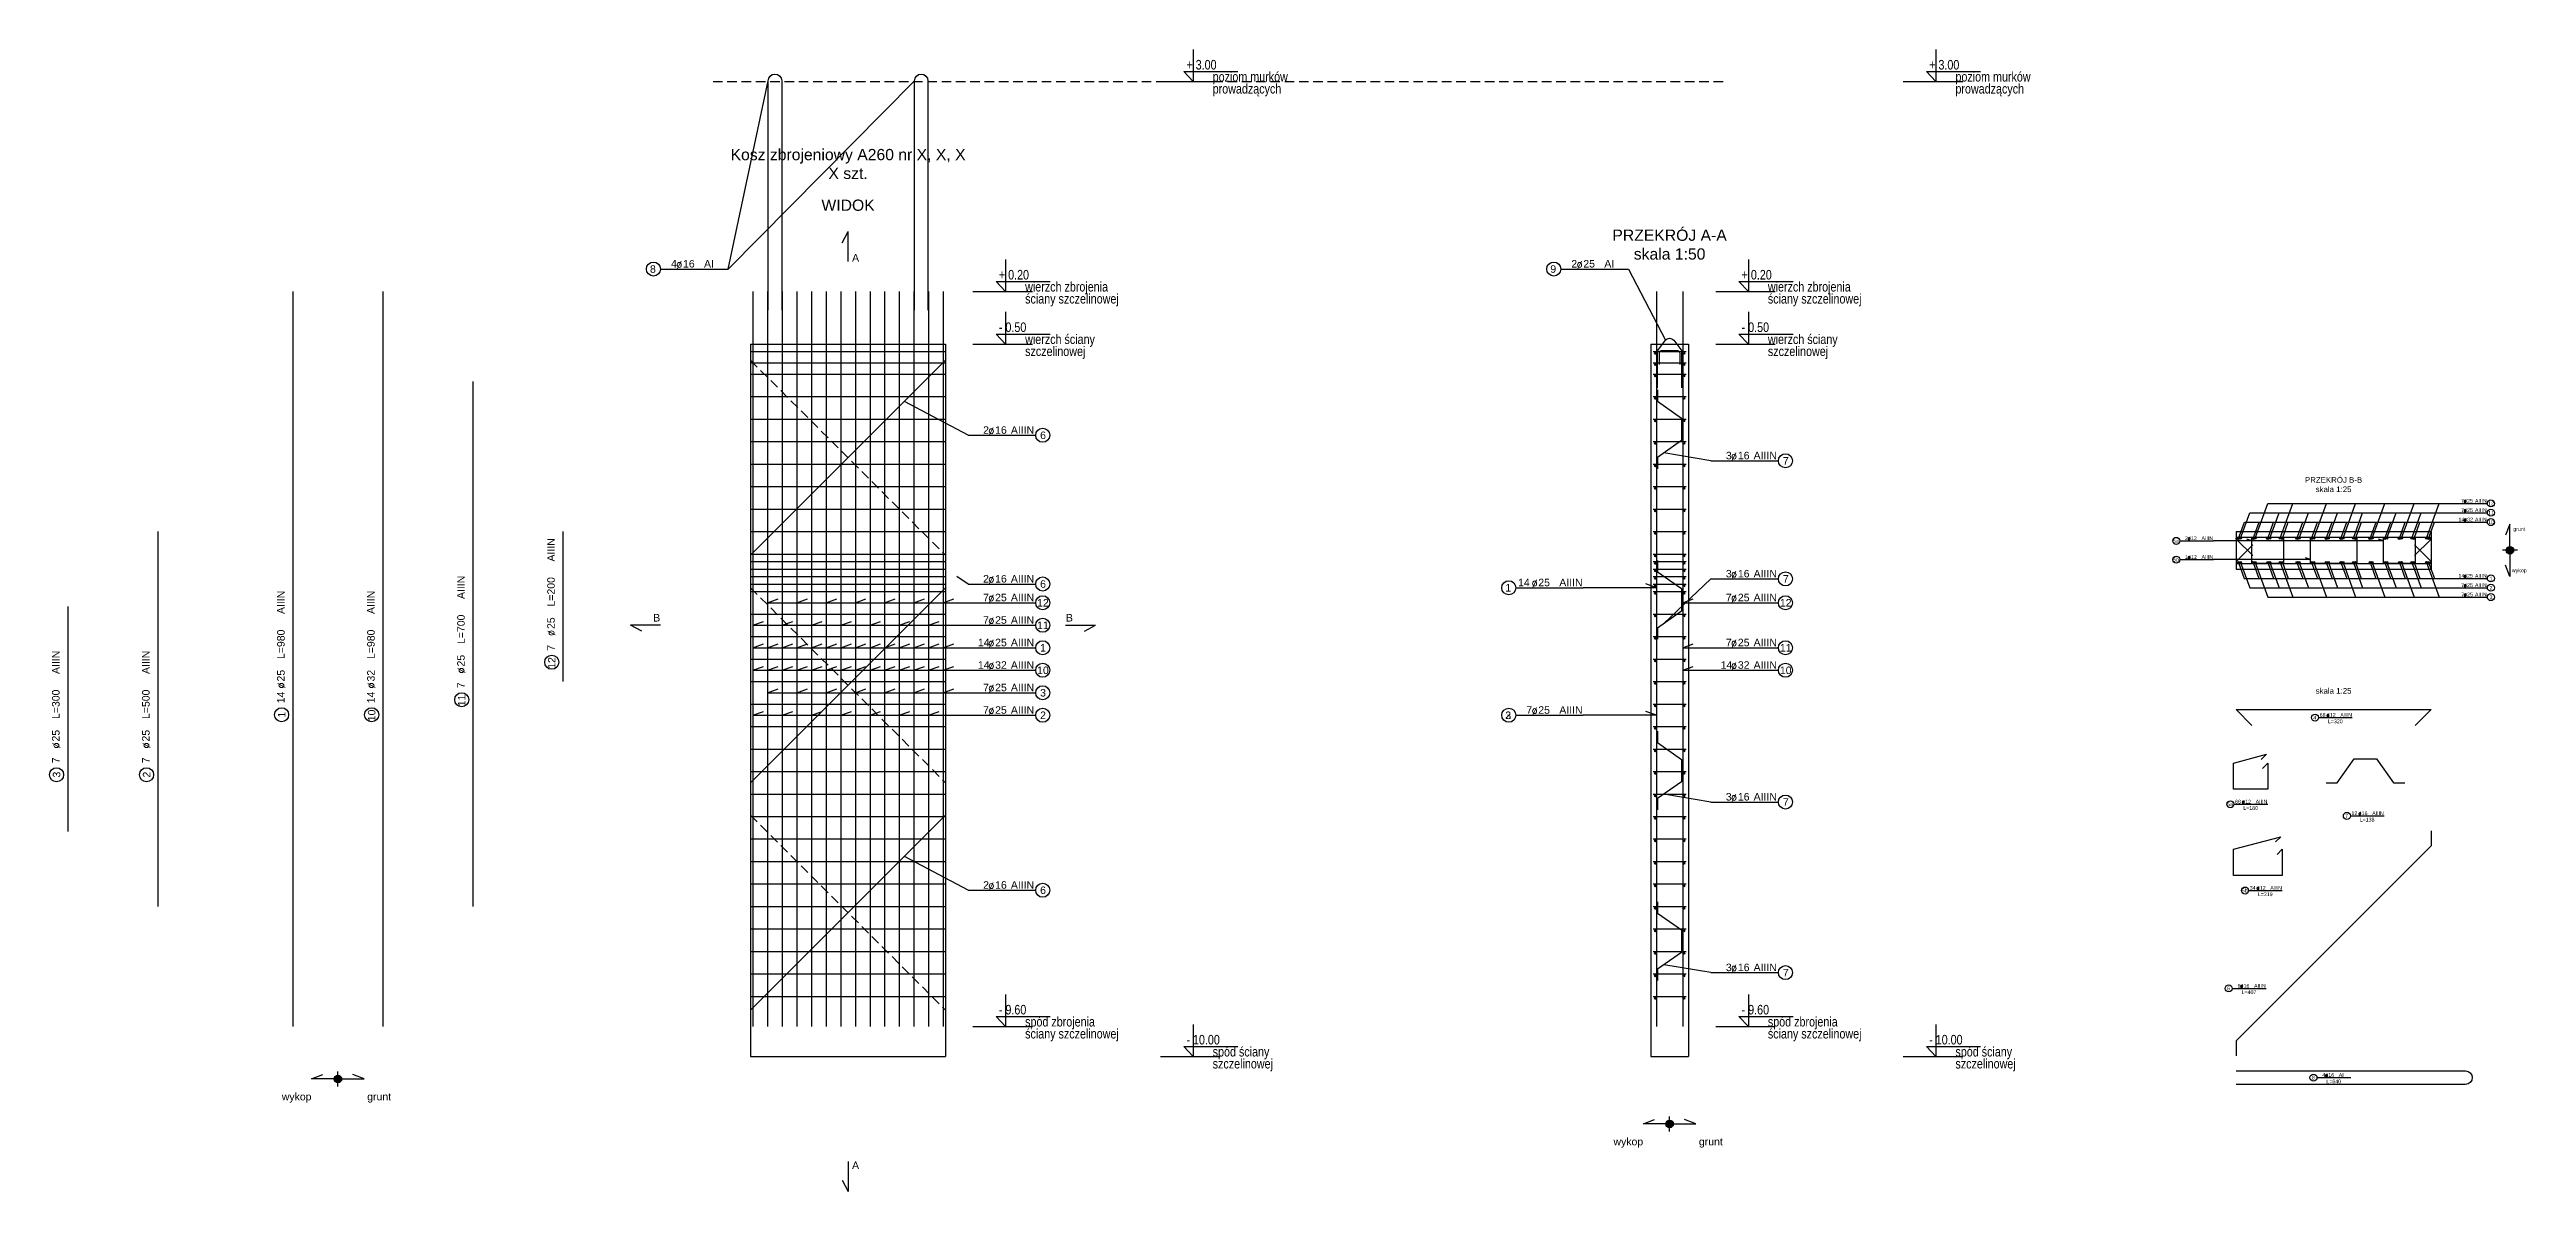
# Model space of a CAD drawing. Extents: x -5033 to 9347, y -17890 to -2362.
# Drawn here: x -1934 to 1367, y -15940 to -14417 of the extents above; entities that cross this region are included whole.
import ezdxf
from ezdxf.enums import TextEntityAlignment as Align

# ---------------------------------------------------------------- set-up
doc = ezdxf.new("R2010")
doc.units = 0
doc.header["$MEASUREMENT"] = 0
doc.linetypes.add('DASHED', pattern=[19.05, 12.7, -6.35])
for name, color, linetype in [('__SOL-KOTY_WYSOKOSCIOWE', 4, 'CONTINUOUS'), ('__SOL-OPISY', 4, 'CONTINUOUS'), ('__SOL-PRZERYWANA', 253, 'DASHED'), ('__SOL-WIDOK', 4, 'CONTINUOUS'), ('__SOL-ZBROJENIE', 3, 'CONTINUOUS')]:
    doc.layers.add(name, color=color, linetype=linetype)
doc.styles.add('ARIAL', font='arial.ttf', dxfattribs={"height": 2.5})
doc.styles.add('SIMPLEX', font='SIMPLEX.SHX', dxfattribs={"width": 0.8})
doc.styles.get("Standard").update_dxf_attribs({"font": 'arial.ttf'})

msp = doc.modelspace()

# ---------------------------------------------------------------- texts
at = {"layer": '__SOL-OPISY', "width": 2500, "attachment_point": 5}
for s, insert, char_height in [('Kosz zbrojeniowy A260 nr X, X, X\\PX szt.\\P', (-870, -14570), 15), ('\\P\\PWIDOK\\P', (-870, -14600), 15), ('\\P\\P\\PPRZEKRÓJ A-A\\Pskala 1:50\\P', (225, -14640), 15), ('A\\P', (-860, -14695), 10), ('PRZEKRÓJ B-B\\Pskala 1:25\\P', (1110, -14997.5), 7.5), ('grunt\\P', (1357.5, -15057.5), 5), ('wykop\\P', (1357.5, -15112.5), 5), ('B\\P', (-1125, -15175), 10), ('B\\P', (-575, -15175), 10), ('skala 1:25\\P', (1110, -15272.5), 7.5), ('wykop\\P', (-1605, -15815), 10), ('grunt\\P', (-1495, -15815), 10), ('wykop\\P', (170, -15875), 10), ('grunt\\P', (280, -15875), 10), ('A\\P', (-860, -15905), 10)]:
    msp.add_mtext(s, dxfattribs=dict(at, insert=insert, char_height=char_height))

# ---------------------------------------------------------------- blocks, each defined once
blk = doc.blocks.new('OPIS_PRET_BEZ_LINII')
at = {"layer": '__SOL-OPISY'}
blk.add_circle((25.7, 0), 9.36, dxfattribs=at)
at = {"layer": '__SOL-OPISY', "style": 'SIMPLEX', "width": 0.9}
blk.add_text(' %%c ', height=10, dxfattribs=at).set_placement((64.7, -4.8), align=Align.CENTER)
at = {"layer": '__SOL-OPISY', "style": 'ARIAL', "width": 0.8}
blk.add_attdef('NUMER', text='', height=10, dxfattribs=at).set_placement((25.7, 0), align=Align.MIDDLE)
blk.add_attdef('ILOSC', text='', height=10, dxfattribs=at).set_placement((56.9, -5.1), align=Align.RIGHT)
for tag, p in [('SREDNICA', (71, -5.1)), ('DLUGOSC', (95.1, -5.2)), ('STAL', (144.7, -5.2))]:
    blk.add_attdef(tag, p, '', height=10, dxfattribs=at)
blk = doc.blocks.new('OPIS_PRAWY')
at = {"layer": '__SOL-OPISY'}
blk.add_line((0, 0), (90, 0), dxfattribs=at)
blk.add_circle((99.4, 0), 9.36, dxfattribs=at)
at = {"layer": '__SOL-OPISY', "style": 'SIMPLEX', "width": 0.9}
blk.add_text(' %%c ', height=10, dxfattribs=at).set_placement((20.9, 0.5))
at = {"layer": '__SOL-OPISY', "style": 'ARIAL', "width": 0.8}
blk.add_attdef('ILOSC', text='', height=10, dxfattribs=at).set_placement((27.1, 0.1), align=Align.RIGHT)
for tag, p in [('SREDNICA', (35.4, 0.1)), ('STAL', (58.4, 0.5))]:
    blk.add_attdef(tag, p, '', height=10, dxfattribs=at)
for tag, p in [('NUMER', (99.4, 0)), ('DLUGOSC', (52.8, -6.1))]:
    blk.add_attdef(tag, text='', height=10, dxfattribs=at).set_placement(p, align=Align.MIDDLE)
blk = doc.blocks.new('OPIS_LEWY')
at = {"layer": '__SOL-OPISY'}
blk.add_line((-90, 0), (0, 0), dxfattribs=at)
blk.add_circle((-99.4, 0), 9.36, dxfattribs=at)
at = {"layer": '__SOL-OPISY', "style": 'SIMPLEX', "width": 0.9}
blk.add_text(' %%c ', height=10, dxfattribs=at).set_placement((-75, 0.5))
at = {"layer": '__SOL-OPISY', "style": 'ARIAL', "width": 0.8}
for tag, p in [('NUMER', (-99.4, 0)), ('DLUGOSC', (-58.9, -6.6))]:
    blk.add_attdef(tag, text='', height=10, dxfattribs=at).set_placement(p, align=Align.MIDDLE)
blk.add_attdef('ILOSC', text='', height=10, dxfattribs=at).set_placement((-74, 0.1), align=Align.RIGHT)
for tag, p in [('SREDNICA', (-65.8, 0.1)), ('STAL', (-42.7, 0.3))]:
    blk.add_attdef(tag, p, '', height=10, dxfattribs=at)
blk = doc.blocks.new('KOTA')
at = {"layer": '__SOL-KOTY_WYSOKOSCIOWE'}
for p, q in [((0, 33.4), (0, 0)), ((-34, 0), (28, 0)), ((0, 0), (-9.9, 10.4)), ((-9.9, 10.4), (46.5, 10.4))]:
    blk.add_line(p, q, dxfattribs=at)
at = {"layer": '__SOL-KOTY_WYSOKOSCIOWE', "style": 'ARIAL', "width": 0.8}
blk.add_attdef('RZEDNA', (500.5, 15.9), '', height=10.4, dxfattribs=at)

# ---------------------------------------------------------------- hatches: boundary and pattern name
at = {"layer": '__SOL-OPISY'}
for points in [[(1350, -15085, 1), (1340, -15085, 1)], [(-1545, -15790, 1), (-1555, -15790, 1)], [(230, -15850, 1), (220, -15850, 1)]]:
    msp.add_hatch(color=256, dxfattribs=at).paths.add_polyline_path(points)
at = {"layer": '__SOL-ZBROJENIE'}
for points in [[(207.2, -14822.5, 1), (204.8, -14822.5, 1)], [(245.2, -14822.5, 1), (242.8, -14822.5, 1)], [(207.2, -14837.5, 1), (204.8, -14837.5, 1)], [(207.2, -14852.5, 1), (204.8, -14852.5, 1)], [(245.2, -14837.5, 1), (242.8, -14837.5, 1)], [(245.2, -14852.5, 1), (242.8, -14852.5, 1)], [(207.2, -14882.5, 1), (204.8, -14882.5, 1)], [(245.2, -14882.5, 1), (242.8, -14882.5, 1)], [(207.2, -14912.5, 1), (204.8, -14912.5, 1)], [(245.2, -14912.5, 1), (242.8, -14912.5, 1)], [(207.2, -14942.5, 1), (204.8, -14942.5, 1)], [(245.2, -14942.5, 1), (242.8, -14942.5, 1)], [(207.2, -14972.5, 1), (204.8, -14972.5, 1)], [(245.2, -14972.5, 1), (242.8, -14972.5, 1)], [(207.2, -15002.5, 1), (204.8, -15002.5, 1)], [(245.2, -15002.5, 1), (242.8, -15002.5, 1)], [(207.2, -15032.5, 1), (204.8, -15032.5, 1)], [(245.2, -15032.5, 1), (242.8, -15032.5, 1)], [(207.2, -15062.5, 1), (204.8, -15062.5, 1)], [(245.2, -15062.5, 1), (242.8, -15062.5, 1)], [(984.85, -15069.1, 1), (981.65, -15069.1, 1)], [(987.35, -15068.8, 1), (984.85, -15068.8, 1)], [(1004.35, -15069.1, 1), (1001.15, -15069.1, 1)], [(1006.85, -15068.8, 1), (1004.35, -15068.8, 1)], [(1023.85, -15069.1, 1), (1020.65, -15069.1, 1)], [(1026.35, -15068.8, 1), (1023.85, -15068.8, 1)], [(1040.15, -15068.8, 1), (1037.65, -15068.8, 1)], [(1043.35, -15069.1, 1), (1040.15, -15069.1, 1)], [(1062.85, -15069.1, 1), (1059.65, -15069.1, 1)], [(1065.35, -15068.8, 1), (1062.85, -15068.8, 1)], [(1082.35, -15069.1, 1), (1079.15, -15069.1, 1)], [(1084.85, -15068.8, 1), (1082.35, -15068.8, 1)], [(1101.85, -15069.1, 1), (1098.65, -15069.1, 1)], [(1104.35, -15068.8, 1), (1101.85, -15068.8, 1)], [(1121.35, -15069.1, 1), (1118.15, -15069.1, 1)], [(1123.85, -15068.8, 1), (1121.35, -15068.8, 1)], [(1137.65, -15068.8, 1), (1135.15, -15068.8, 1)], [(1140.85, -15069.1, 1), (1137.65, -15069.1, 1)], [(1160.35, -15069.1, 1), (1157.15, -15069.1, 1)], [(1162.85, -15068.8, 1), (1160.35, -15068.8, 1)], [(1179.85, -15069.1, 1), (1176.65, -15069.1, 1)], [(1182.35, -15068.8, 1), (1179.85, -15068.8, 1)], [(1199.35, -15069.1, 1), (1196.15, -15069.1, 1)], [(1201.85, -15068.8, 1), (1199.35, -15068.8, 1)], [(1215.65, -15068.8, 1), (1213.15, -15068.8, 1)], [(1218.85, -15069.1, 1), (1215.65, -15069.1, 1)], [(1235.15, -15068.8, 1), (1232.65, -15068.8, 1)], [(1238.35, -15069.1, 1), (1235.15, -15069.1, 1)], [(207.2, -15092.5, 1), (204.8, -15092.5, 1)], [(207.2, -15102.5, 1), (204.8, -15102.5, 1)], [(207.2, -15112.5, 1), (204.8, -15112.5, 1)], [(245.2, -15092.5, 1), (242.8, -15092.5, 1)], [(245.2, -15102.5, 1), (242.8, -15102.5, 1)], [(245.2, -15112.5, 1), (242.8, -15112.5, 1)], [(984.5, -15101.2, 1), (982, -15101.2, 1)], [(987.35, -15101.2, 1), (984.85, -15101.2, 1)], [(1004, -15101.2, 1), (1001.5, -15101.2, 1)], [(1006.85, -15101.2, 1), (1004.35, -15101.2, 1)], [(1023.5, -15101.2, 1), (1021, -15101.2, 1)], [(1026.35, -15101.2, 1), (1023.85, -15101.2, 1)], [(1040.15, -15101.2, 1), (1037.65, -15101.2, 1)], [(1043, -15101.2, 1), (1040.5, -15101.2, 1)], [(1062.5, -15101.2, 1), (1060, -15101.2, 1)], [(1065.35, -15101.2, 1), (1062.85, -15101.2, 1)], [(1082, -15101.2, 1), (1079.5, -15101.2, 1)], [(1084.85, -15101.2, 1), (1082.35, -15101.2, 1)], [(1101.5, -15101.2, 1), (1099, -15101.2, 1)], [(1104.35, -15101.2, 1), (1101.85, -15101.2, 1)], [(1121, -15101.2, 1), (1118.5, -15101.2, 1)], [(1123.85, -15101.2, 1), (1121.35, -15101.2, 1)], [(1137.65, -15101.2, 1), (1135.15, -15101.2, 1)], [(1140.5, -15101.2, 1), (1138, -15101.2, 1)], [(1160, -15101.2, 1), (1157.5, -15101.2, 1)], [(1162.85, -15101.2, 1), (1160.35, -15101.2, 1)], [(1179.5, -15101.2, 1), (1177, -15101.2, 1)], [(1182.35, -15101.2, 1), (1179.85, -15101.2, 1)], [(1199, -15101.2, 1), (1196.5, -15101.2, 1)], [(1201.85, -15101.2, 1), (1199.35, -15101.2, 1)], [(1215.65, -15101.2, 1), (1213.15, -15101.2, 1)], [(1218.5, -15101.2, 1), (1216, -15101.2, 1)], [(1235.15, -15101.2, 1), (1232.65, -15101.2, 1)], [(1238, -15101.2, 1), (1235.5, -15101.2, 1)], [(207.2, -15122.5, 1), (204.8, -15122.5, 1)], [(207.2, -15132.5, 1), (204.8, -15132.5, 1)], [(207.2, -15142.5, 1), (204.8, -15142.5, 1)], [(245.2, -15122.5, 1), (242.8, -15122.5, 1)], [(245.2, -15132.5, 1), (242.8, -15132.5, 1)], [(245.2, -15142.5, 1), (242.8, -15142.5, 1)], [(207.2, -15172.5, 1), (204.8, -15172.5, 1)], [(245.2, -15172.5, 1), (242.8, -15172.5, 1)], [(207.2, -15202.5, 1), (204.8, -15202.5, 1)], [(245.2, -15202.5, 1), (242.8, -15202.5, 1)], [(207.2, -15232.5, 1), (204.8, -15232.5, 1)], [(245.2, -15232.5, 1), (242.8, -15232.5, 1)], [(207.2, -15262.5, 1), (204.8, -15262.5, 1)], [(245.2, -15262.5, 1), (242.8, -15262.5, 1)], [(207.2, -15292.5, 1), (204.8, -15292.5, 1)], [(245.2, -15292.5, 1), (242.8, -15292.5, 1)], [(207.2, -15322.5, 1), (204.8, -15322.5, 1)], [(207.2, -15352.5, 1), (204.8, -15352.5, 1)], [(245.2, -15322.5, 1), (242.8, -15322.5, 1)], [(245.2, -15352.5, 1), (242.8, -15352.5, 1)], [(207.2, -15382.5, 1), (204.8, -15382.5, 1)], [(245.2, -15382.5, 1), (242.8, -15382.5, 1)], [(207.2, -15412.5, 1), (204.8, -15412.5, 1)], [(245.2, -15412.5, 1), (242.8, -15412.5, 1)], [(207.2, -15442.5, 1), (204.8, -15442.5, 1)], [(245.2, -15442.5, 1), (242.8, -15442.5, 1)], [(207.2, -15472.5, 1), (204.8, -15472.5, 1)], [(245.2, -15472.5, 1), (242.8, -15472.5, 1)], [(207.2, -15502.5, 1), (204.8, -15502.5, 1)], [(245.2, -15502.5, 1), (242.8, -15502.5, 1)], [(207.2, -15532.5, 1), (204.8, -15532.5, 1)], [(245.2, -15532.5, 1), (242.8, -15532.5, 1)], [(207.2, -15562.5, 1), (204.8, -15562.5, 1)], [(245.2, -15562.5, 1), (242.8, -15562.5, 1)], [(207.2, -15592.5, 1), (204.8, -15592.5, 1)], [(245.2, -15592.5, 1), (242.8, -15592.5, 1)], [(207.2, -15622.5, 1), (204.8, -15622.5, 1)], [(245.2, -15622.5, 1), (242.8, -15622.5, 1)], [(207.2, -15652.5, 1), (204.8, -15652.5, 1)], [(207.2, -15682.5, 1), (204.8, -15682.5, 1)], [(245.2, -15652.5, 1), (242.8, -15652.5, 1)], [(245.2, -15682.5, 1), (242.8, -15682.5, 1)]]:
    msp.add_hatch(color=256, dxfattribs=at).paths.add_polyline_path(points)

# ---------------------------------------------------------------- linework, layer by layer
at = {"layer": '__SOL-OPISY'}
for p, q in [((-1030, -14710), (-976.5, -14459)), ((-1030, -14710), (-781.5, -14459)), ((-878, -14675), (-870, -14660)), ((-870, -14700), (-870, -14660)), ((170, -14710), (219.4, -14804.9)), ((-710, -14931.7), (-795, -14886.7)), ((280, -14965.7), (217.52, -14955.2)), ((983.25, -15069.1), (991.11, -15047.5)), ((986.1, -15068.8), (998.38, -15035)), ((991.11, -15047.5), (1270, -15047.5)), ((998.38, -15035), (1270, -15035)), ((1002.75, -15069.1), (1010.61, -15047.5)), ((1005.6, -15068.8), (1022.43, -15022.5)), ((1022.25, -15069.1), (1030.11, -15047.5)), ((1022.43, -15022.5), (1270, -15022.5)), ((1025.1, -15068.8), (1037.38, -15035)), ((1038.9, -15068.8), (1055.73, -15022.5)), ((1041.75, -15069.1), (1049.61, -15047.5)), ((1061.25, -15069.1), (1069.11, -15047.5)), ((1064.1, -15068.8), (1076.38, -15035)), ((1080.75, -15069.1), (1088.61, -15047.5)), ((1083.6, -15068.8), (1100.43, -15022.5)), ((1100.25, -15069.1), (1108.11, -15047.5)), ((1103.1, -15068.8), (1115.38, -15035)), ((1119.75, -15069.1), (1127.61, -15047.5)), ((1122.6, -15068.8), (1139.43, -15022.5)), ((1136.4, -15068.8), (1148.68, -15035)), ((1139.25, -15069.1), (1147.11, -15047.5)), ((1158.75, -15069.1), (1166.61, -15047.5)), ((1161.6, -15068.8), (1178.43, -15022.5)), ((1178.25, -15069.1), (1186.11, -15047.5)), ((1181.1, -15068.8), (1193.38, -15035)), ((1197.75, -15069.1), (1205.61, -15047.5)), ((1200.6, -15068.8), (1217.43, -15022.5)), ((1214.4, -15068.8), (1226.68, -15035)), ((1217.25, -15069.1), (1225.11, -15047.5)), ((1233.9, -15068.8), (1250.73, -15022.5)), ((1236.75, -15069.1), (1244.61, -15047.5)), ((1345, -15050), (1339, -15065)), ((1345, -15085), (1345, -15050)), ((1176.65, -15072.5), (950, -15072.5)), ((1001.15, -15072.5), (994.57, -15070.1)), ((1176.65, -15072.5), (1170.07, -15070.1)), ((1355, -15085), (1335, -15085)), ((1345, -15085), (1345, -15120)), ((-710, -15130), (-725, -15120)), ((1079.15, -15097.5), (950, -15097.5)), ((983.25, -15101.2), (990.98, -15122.5)), ((986.1, -15101.2), (998.38, -15135)), ((1002.75, -15101.2), (1010.48, -15122.5)), ((1005.6, -15101.2), (1022.43, -15147.5)), ((1022.25, -15101.2), (1029.98, -15122.5)), ((1025.1, -15101.2), (1037.38, -15135)), ((1038.9, -15101.2), (1055.73, -15147.5)), ((1041.75, -15101.2), (1049.48, -15122.5)), ((1061.25, -15101.2), (1068.98, -15122.5)), ((1064.1, -15101.2), (1076.38, -15135)), ((1079.15, -15097.5), (1072.57, -15095.1)), ((1080.75, -15101.2), (1088.48, -15122.5)), ((1083.6, -15101.2), (1100.43, -15147.5)), ((1100.25, -15101.2), (1107.98, -15122.5)), ((1103.1, -15101.2), (1115.38, -15135)), ((1119.75, -15101.2), (1127.48, -15122.5)), ((1122.6, -15101.2), (1139.43, -15147.5)), ((1136.4, -15101.2), (1148.68, -15135)), ((1139.25, -15101.2), (1146.98, -15122.5)), ((1158.75, -15101.2), (1166.48, -15122.5)), ((1161.6, -15101.2), (1178.43, -15147.5)), ((1178.25, -15101.2), (1185.98, -15122.5)), ((1181.1, -15101.2), (1193.38, -15135)), ((1197.75, -15101.2), (1205.48, -15122.5)), ((1200.6, -15101.2), (1217.43, -15147.5)), ((1214.4, -15101.2), (1226.68, -15135)), ((1217.25, -15101.2), (1224.98, -15122.5)), ((1233.9, -15101.2), (1250.73, -15147.5)), ((1236.75, -15101.2), (1244.48, -15122.5)), ((1345, -15120), (1339, -15105)), ((-977.25, -15155), (-963.15, -15149.9)), ((-938.25, -15155), (-924.15, -15149.9)), ((-899.25, -15155), (-885.15, -15149.9)), ((-860.25, -15155), (-846.15, -15149.9)), ((-821.25, -15155), (-807.15, -15149.9)), ((-782.25, -15155), (-768.15, -15149.9)), ((-743.25, -15155), (-729.15, -15149.9)), ((207.5, -15135), (110, -15135)), ((207.5, -15135), (193.41, -15129.9)), ((280, -15123.2), (217.52, -15182.7)), ((242.5, -15155), (256.6, -15149.9)), ((990.98, -15122.5), (1270, -15122.5)), ((998.38, -15135), (1270, -15135)), ((1022.43, -15147.5), (1270, -15147.5)), ((-1120, -15185), (-1160, -15185)), ((-1145, -15193), (-1160, -15185)), ((-996.75, -15185), (-982.65, -15179.9)), ((-996.75, -15185), (-710, -15185)), ((-977.25, -15155), (-710, -15155)), ((-957.75, -15185), (-943.65, -15179.9)), ((-918.75, -15185), (-904.65, -15179.9)), ((-879.75, -15185), (-865.65, -15179.9)), ((-840.75, -15185), (-826.65, -15179.9)), ((-801.75, -15185), (-787.65, -15179.9)), ((-762.75, -15185), (-748.65, -15179.9)), ((-580, -15185), (-540, -15185)), ((-555, -15193), (-540, -15185)), ((242.5, -15155), (280, -15155)), ((-996.75, -15215), (-982.65, -15209.9)), ((-996.75, -15215), (-710, -15215)), ((-977.25, -15215), (-963.15, -15209.9)), ((-957.75, -15215), (-943.65, -15209.9)), ((-938.25, -15215), (-924.15, -15209.9)), ((-918.75, -15215), (-904.65, -15209.9)), ((-899.25, -15215), (-885.15, -15209.9)), ((-879.75, -15215), (-865.65, -15209.9)), ((-860.25, -15215), (-846.15, -15209.9)), ((-840.75, -15215), (-826.65, -15209.9)), ((-821.25, -15215), (-807.15, -15209.9)), ((-801.75, -15215), (-787.65, -15209.9)), ((-782.25, -15215), (-768.15, -15209.9)), ((-762.75, -15215), (-748.65, -15209.9)), ((-743.25, -15215), (-729.15, -15209.9)), ((242.5, -15215), (256.6, -15209.9)), ((242.5, -15215), (280, -15215)), ((-996.75, -15245), (-982.65, -15239.9)), ((-996.75, -15245), (-710, -15245)), ((-977.25, -15245), (-963.15, -15239.9)), ((-957.75, -15245), (-943.65, -15239.9)), ((-938.25, -15245), (-924.15, -15239.9)), ((-918.75, -15245), (-904.65, -15239.9)), ((-899.25, -15245), (-885.15, -15239.9)), ((-879.75, -15245), (-865.65, -15239.9)), ((-860.25, -15245), (-846.15, -15239.9)), ((-840.75, -15245), (-826.65, -15239.9)), ((-821.25, -15245), (-807.15, -15239.9)), ((-801.75, -15245), (-787.65, -15239.9)), ((-782.25, -15245), (-768.15, -15239.9)), ((-762.75, -15245), (-748.65, -15239.9)), ((-743.25, -15245), (-729.15, -15239.9)), ((242.5, -15245), (256.6, -15239.9)), ((242.5, -15245), (280, -15245)), ((-977.25, -15275), (-963.15, -15269.9)), ((-977.25, -15275), (-710, -15275)), ((-938.25, -15275), (-924.15, -15269.9)), ((-899.25, -15275), (-885.15, -15269.9)), ((-860.25, -15275), (-846.15, -15269.9)), ((-821.25, -15275), (-807.15, -15269.9)), ((-782.25, -15275), (-768.15, -15269.9)), ((-743.25, -15275), (-729.15, -15269.9)), ((-996.75, -15305), (-982.65, -15299.9)), ((-996.75, -15305), (-710, -15305)), ((-957.75, -15305), (-943.65, -15299.9)), ((-918.75, -15305), (-904.65, -15299.9)), ((-879.75, -15305), (-865.65, -15299.9)), ((-840.75, -15305), (-826.65, -15299.9)), ((-801.75, -15305), (-787.65, -15299.9)), ((-762.75, -15305), (-748.65, -15299.9)), ((207.5, -15305), (110, -15305)), ((207.5, -15305), (110, -15305)), ((207.5, -15305), (193.41, -15299.9)), ((207.5, -15305), (193.41, -15299.9)), ((280, -15420.7), (217.52, -15410.2)), ((-710, -15538.3), (-795, -15493.3)), ((280, -15648.2), (217.52, -15637.7)), ((-1550, -15800), (-1550, -15780)), ((-1585, -15790), (-1570, -15784)), ((-1550, -15790), (-1585, -15790)), ((-1550, -15790), (-1515, -15790)), ((-1515, -15790), (-1530, -15784)), ((190, -15850), (205, -15844)), ((225, -15860), (225, -15840)), ((260, -15850), (245, -15844)), ((225, -15850), (190, -15850)), ((225, -15850), (260, -15850)), ((-870, -15900), (-870, -15940)), ((-878, -15925), (-870, -15940))]:
    msp.add_line(p, q, dxfattribs=at)
for centre in [(1345, -15085), (-1550, -15790), (225, -15850)]:
    msp.add_circle(centre, 5, dxfattribs=at)
at = {"layer": '__SOL-PRZERYWANA'}
msp.add_line((-1050, -14460), (300, -14460), dxfattribs=at)
for points in [[(-1000, -14811.7), (-1000, -14831.7), (-740, -15091.7), (-740, -15111.7)], [(-1000, -15115), (-1000, -15135), (-740, -15395), (-740, -15415)], [(-1000, -15418.3), (-1000, -15438.3), (-740, -15698.3), (-740, -15718.3)]]:
    msp.add_lwpolyline(points, dxfattribs=at)
at = {"layer": '__SOL-WIDOK'}
for p, q in [((-1000, -14810), (-1000, -15760)), ((-1000, -14810), (-740, -14810)), ((-740, -14810), (-740, -15760)), ((200, -14810), (200, -15760)), ((200, -14810), (250, -14810)), ((250, -14810), (250, -15760)), ((980, -15060), (980, -15110)), ((980, -15060), (1240, -15060)), ((1240, -15060), (1240, -15110)), ((980, -15110), (1240, -15110)), ((-1000, -15760), (-740, -15760)), ((200, -15760), (250, -15760))]:
    msp.add_line(p, q, dxfattribs=at)
at = {"layer": '__SOL-ZBROJENIE'}
for p, q in [((-1610, -14740), (-1610, -15720)), ((-1490, -14740), (-1490, -15720)), ((-996.75, -14740), (-996.75, -15720)), ((-977.25, -14740), (-977.25, -15720)), ((-957.75, -14740), (-957.75, -15720)), ((-938.25, -14740), (-938.25, -15720)), ((-918.75, -14740), (-918.75, -15720)), ((-899.25, -14740), (-899.25, -15720)), ((-879.75, -14740), (-879.75, -15720)), ((-860.25, -14740), (-860.25, -15720)), ((-840.75, -14740), (-840.75, -15720)), ((-821.25, -14740), (-821.25, -15720)), ((-801.75, -14740), (-801.75, -15720)), ((-782.25, -14740), (-782.25, -15720)), ((-762.75, -14740), (-762.75, -15720)), ((-743.25, -14740), (-743.25, -15720)), ((207.5, -14740), (207.5, -15720)), ((242.5, -14740), (242.5, -15720)), ((-1000, -14820), (-740, -14820)), ((203, -14820), (247, -14820)), ((-1000, -14835), (-740, -14835)), ((-1000, -14850), (-740, -14850)), ((203, -14835), (247, -14835)), ((203, -14850), (247, -14850)), ((-1370, -14860), (-1370, -15560)), ((-1000, -14880), (-740, -14880)), ((203, -14880), (247, -14880)), ((-1000, -14910), (-740, -14910)), ((203, -14910), (247, -14910)), ((-1000, -14940), (-740, -14940)), ((203, -14940), (247, -14940)), ((-1000, -14970), (-740, -14970)), ((203, -14970), (247, -14970)), ((-1000, -15000), (-740, -15000)), ((203, -15000), (247, -15000)), ((-1000, -15030), (-740, -15030)), ((203, -15030), (247, -15030)), ((-1790, -15060), (-1790, -15560)), ((-1250, -15060), (-1250, -15260)), ((-1000, -15060), (-740, -15060)), ((203, -15060), (247, -15060)), ((-1000, -15090), (-740, -15090)), ((-1000, -15100), (-740, -15100)), ((-1000, -15110), (-740, -15110)), ((-1000, -15120), (-740, -15120)), ((203, -15090), (247, -15090)), ((203, -15100), (247, -15100)), ((203, -15110), (247, -15110)), ((203, -15120), (247, -15120)), ((-1000, -15130), (-740, -15130)), ((-1000, -15140), (-740, -15140)), ((203, -15130), (247, -15130)), ((203, -15140), (247, -15140)), ((-1910, -15160), (-1910, -15460)), ((-1000, -15170), (-740, -15170)), ((203, -15170), (247, -15170)), ((-1000, -15200), (-740, -15200)), ((203, -15200), (247, -15200)), ((-1000, -15230), (-740, -15230)), ((203, -15230), (247, -15230)), ((-1000, -15260), (-740, -15260)), ((203, -15260), (247, -15260)), ((-1000, -15290), (-740, -15290)), ((203, -15290), (247, -15290)), ((-1000, -15320), (-740, -15320)), ((-1000, -15350), (-740, -15350)), ((203, -15320), (247, -15320)), ((203, -15350), (247, -15350)), ((-1000, -15380), (-740, -15380)), ((203, -15380), (247, -15380)), ((-1000, -15410), (-740, -15410)), ((203, -15410), (247, -15410)), ((-1000, -15440), (-740, -15440)), ((203, -15440), (247, -15440)), ((-1000, -15470), (-740, -15470)), ((203, -15470), (247, -15470)), ((-1000, -15500), (-740, -15500)), ((203, -15500), (247, -15500)), ((-1000, -15530), (-740, -15530)), ((203, -15530), (247, -15530)), ((-1000, -15560), (-740, -15560)), ((203, -15560), (247, -15560)), ((-1000, -15590), (-740, -15590)), ((203, -15590), (247, -15590)), ((-1000, -15620), (-740, -15620)), ((203, -15620), (247, -15620)), ((-1000, -15650), (-740, -15650)), ((-1000, -15680), (-740, -15680)), ((203, -15650), (247, -15650)), ((203, -15680), (247, -15680))]:
    msp.add_line(p, q, dxfattribs=at)
for points in [[(-976.5, -14764.9), (-976.5, -14459, -1), (-958.5, -14459), (-958.5, -14764.9)], [(-781.5, -14764.9), (-781.5, -14459, -1), (-763.5, -14459), (-763.5, -14764.9)], [(209, -14868.5), (209, -14820, -0.16), (210, -14817.4), (219.4, -14804.9, -0.45), (230.6, -14804.9), (240, -14817.4, -0.16), (241, -14820), (241, -14868.5)], [(211.5, -14837.5), (211.5, -14822.5, -0.48), (215.5, -14818.5), (234.5, -14818.5, -0.48), (238.5, -14822.5), (238.5, -14837.5)], [(1002.21, -15092.2), (981, -15071, -0.7), (981.5, -15067.5), (1238.5, -15067.5, -0.7), (1239, -15071), (1217.79, -15092.2)], [(1002.21, -15092.2), (981, -15071, -0.7), (981.5, -15067.5), (1238.5, -15067.5, -0.7), (1239, -15071), (1217.79, -15092.2)], [(1002.21, -15077.8), (981, -15099, 0.7), (981.5, -15102.5), (1238.5, -15102.5, 0.7), (1239, -15099), (1217.79, -15077.8)], [(1002.21, -15077.8), (981, -15099, 0.7), (981.5, -15102.5), (1238.5, -15102.5, 0.7), (1239, -15099), (1217.79, -15077.8)], [(980, -15779.2), (1285.86, -15779.2, -1), (1285.86, -15797.2), (980, -15797.2)]]:
    msp.add_lwpolyline(points, format="xyb", dxfattribs=at)
for points in [[(-740, -14811.7), (-740, -14831.7), (-1000, -15091.7), (-1000, -15111.7)], [(209, -14871.3), (209, -14886.3), (241, -14908.8), (241, -14938.8), (209, -14961.2), (209, -14976.2)], [(-740, -15115), (-740, -15135), (-1000, -15395), (-1000, -15415)], [(209, -15098.8), (209, -15113.8), (241, -15136.2), (241, -15166.2), (209, -15188.7), (209, -15203.7)], [(1001.21, -15318.7), (980, -15297.5), (1240, -15297.5), (1218.79, -15318.7)], [(209, -15326.3), (209, -15341.3), (241, -15363.8), (241, -15393.8), (209, -15416.2), (209, -15431.2)], [(1015.13, -15375.8), (1022.2, -15368.7), (1022.2, -15403.7), (976.8, -15403.7), (976.8, -15368.7), (1020.65, -15357), (1013.58, -15364)], [(1100, -15395.2), (1115, -15395.2), (1137.41, -15363.2), (1167.41, -15363.2), (1189.81, -15395.2), (1204.81, -15395.2)], [(-740, -15418.3), (-740, -15438.3), (-1000, -15698.3), (-1000, -15718.3)], [(1034.63, -15490.8), (1041.7, -15483.7), (1041.7, -15518.7), (976.8, -15518.7), (976.8, -15483.7), (1039.49, -15466.9), (1032.42, -15474)], [(1240, -15459.2), (1240, -15479.2), (980, -15739.2), (980, -15759.2)], [(209, -15553.8), (209, -15568.8), (241, -15591.2), (241, -15621.2), (209, -15643.7), (209, -15658.7)]]:
    msp.add_lwpolyline(points, dxfattribs=at)
for points in [[(1001.65, -15067.5), (1042.85, -15067.5, -0.414214), (1043.35, -15068), (1043.35, -15102, -0.414214), (1042.85, -15102.5), (1001.65, -15102.5, -0.414214), (1001.15, -15102), (1001.15, -15068, -0.414214)], [(1079.65, -15067.5), (1140.35, -15067.5, -0.414214), (1140.85, -15068), (1140.85, -15102, -0.414214), (1140.35, -15102.5), (1079.65, -15102.5, -0.414214), (1079.15, -15102), (1079.15, -15068, -0.414214)], [(1177.15, -15067.5), (1218.35, -15067.5, -0.414214), (1218.85, -15068), (1218.85, -15102, -0.414214), (1218.35, -15102.5), (1177.15, -15102.5, -0.414214), (1176.65, -15102), (1176.65, -15068, -0.414214)]]:
    msp.add_lwpolyline(points, format="xyb", close=True, dxfattribs=at)
for centre, radius in [((206, -14822.5), 1.2), ((244, -14822.5), 1.2), ((206, -14837.5), 1.2), ((206, -14852.5), 1.2), ((244, -14837.5), 1.2), ((244, -14852.5), 1.2), ((206, -14882.5), 1.2), ((244, -14882.5), 1.2), ((206, -14912.5), 1.2), ((244, -14912.5), 1.2), ((206, -14942.5), 1.2), ((244, -14942.5), 1.2), ((206, -14972.5), 1.2), ((244, -14972.5), 1.2), ((206, -15002.5), 1.2), ((244, -15002.5), 1.2), ((206, -15032.5), 1.2), ((244, -15032.5), 1.2), ((206, -15062.5), 1.2), ((244, -15062.5), 1.2), ((983.25, -15069.1), 1.6), ((986.1, -15068.8), 1.25), ((1002.75, -15069.1), 1.6), ((1005.6, -15068.8), 1.25), ((1022.25, -15069.1), 1.6), ((1025.1, -15068.8), 1.25), ((1038.9, -15068.8), 1.25), ((1041.75, -15069.1), 1.6), ((1061.25, -15069.1), 1.6), ((1064.1, -15068.8), 1.25), ((1080.75, -15069.1), 1.6), ((1083.6, -15068.8), 1.25), ((1100.25, -15069.1), 1.6), ((1103.1, -15068.8), 1.25), ((1119.75, -15069.1), 1.6), ((1122.6, -15068.8), 1.25), ((1136.4, -15068.8), 1.25), ((1139.25, -15069.1), 1.6), ((1158.75, -15069.1), 1.6), ((1161.6, -15068.8), 1.25), ((1178.25, -15069.1), 1.6), ((1181.1, -15068.8), 1.25), ((1197.75, -15069.1), 1.6), ((1200.6, -15068.8), 1.25), ((1214.4, -15068.8), 1.25), ((1217.25, -15069.1), 1.6), ((1233.9, -15068.8), 1.25), ((1236.75, -15069.1), 1.6), ((206, -15092.5), 1.2), ((206, -15102.5), 1.2), ((206, -15112.5), 1.2), ((244, -15092.5), 1.2), ((244, -15102.5), 1.2), ((244, -15112.5), 1.2), ((983.25, -15101.2), 1.25), ((986.1, -15101.2), 1.25), ((1002.75, -15101.2), 1.25), ((1005.6, -15101.2), 1.25), ((1022.25, -15101.2), 1.25), ((1025.1, -15101.2), 1.25), ((1038.9, -15101.2), 1.25), ((1041.75, -15101.2), 1.25), ((1061.25, -15101.2), 1.25), ((1064.1, -15101.2), 1.25), ((1080.75, -15101.2), 1.25), ((1083.6, -15101.2), 1.25), ((1100.25, -15101.2), 1.25), ((1103.1, -15101.2), 1.25), ((1119.75, -15101.2), 1.25), ((1122.6, -15101.2), 1.25), ((1136.4, -15101.2), 1.25), ((1139.25, -15101.2), 1.25), ((1158.75, -15101.2), 1.25), ((1161.6, -15101.2), 1.25), ((1178.25, -15101.2), 1.25), ((1181.1, -15101.2), 1.25), ((1197.75, -15101.2), 1.25), ((1200.6, -15101.2), 1.25), ((1214.4, -15101.2), 1.25), ((1217.25, -15101.2), 1.25), ((1233.9, -15101.2), 1.25), ((1236.75, -15101.2), 1.25), ((206, -15122.5), 1.2), ((206, -15132.5), 1.2), ((206, -15142.5), 1.2), ((244, -15122.5), 1.2), ((244, -15132.5), 1.2), ((244, -15142.5), 1.2), ((206, -15172.5), 1.2), ((244, -15172.5), 1.2), ((206, -15202.5), 1.2), ((244, -15202.5), 1.2), ((206, -15232.5), 1.2), ((244, -15232.5), 1.2), ((206, -15262.5), 1.2), ((244, -15262.5), 1.2), ((206, -15292.5), 1.2), ((244, -15292.5), 1.2), ((206, -15322.5), 1.2), ((206, -15352.5), 1.2), ((244, -15322.5), 1.2), ((244, -15352.5), 1.2), ((206, -15382.5), 1.2), ((244, -15382.5), 1.2), ((206, -15412.5), 1.2), ((244, -15412.5), 1.2), ((206, -15442.5), 1.2), ((244, -15442.5), 1.2), ((206, -15472.5), 1.2), ((244, -15472.5), 1.2), ((206, -15502.5), 1.2), ((244, -15502.5), 1.2), ((206, -15532.5), 1.2), ((244, -15532.5), 1.2), ((206, -15562.5), 1.2), ((244, -15562.5), 1.2), ((206, -15592.5), 1.2), ((244, -15592.5), 1.2), ((206, -15622.5), 1.2), ((244, -15622.5), 1.2), ((206, -15652.5), 1.2), ((206, -15682.5), 1.2), ((244, -15652.5), 1.2), ((244, -15682.5), 1.2)]:
    msp.add_circle(centre, radius, dxfattribs=at)

# ---------------------------------------------------------------- block references
at = {"layer": '__SOL-KOTY_WYSOKOSCIOWE'}
ref = msp.add_blockref('KOTA', (-410, -14460), dxfattribs=dict(at, xscale=1.28, yscale=1.28, zscale=1.28))
ref.add_attrib('RZEDNA', '+ 3.00', (-419, -14444), dxfattribs={"height": 12.8, "style": 'ARIAL', "width": 0.8})
ref.add_attrib('OPIS1', 'poziom murków', (-384, -14460), dxfattribs={"height": 12.8, "style": 'ARIAL', "width": 0.8})
ref.add_attrib('OPIS2', 'prowadzących', (-384, -14476), dxfattribs={"height": 12.8, "style": 'ARIAL', "width": 0.8})
ref = msp.add_blockref('KOTA', (580, -14460), dxfattribs=dict(at, xscale=1.28, yscale=1.28, zscale=1.28))
ref.add_attrib('RZEDNA', '+ 3.00', (571, -14444), dxfattribs={"height": 12.8, "style": 'ARIAL', "width": 0.8})
ref.add_attrib('OPIS1', 'poziom murków', (606, -14460), dxfattribs={"height": 12.8, "style": 'ARIAL', "width": 0.8})
ref.add_attrib('OPIS2', 'prowadzących', (606, -14476), dxfattribs={"height": 12.8, "style": 'ARIAL', "width": 0.8})
ref = msp.add_blockref('KOTA', (-660, -14740), dxfattribs=dict(at, xscale=1.28, yscale=1.28, zscale=1.28))
ref.add_attrib('RZEDNA', '+ 0.20', (-669, -14724), dxfattribs={"height": 12.8, "style": 'ARIAL', "width": 0.8})
ref.add_attrib('OPIS1', 'wierzch zbrojenia', (-634, -14740), dxfattribs={"height": 12.8, "style": 'ARIAL', "width": 0.8})
ref.add_attrib('OPIS2', 'ściany szczelinowej', (-634, -14756), dxfattribs={"height": 12.8, "style": 'ARIAL', "width": 0.8})
ref = msp.add_blockref('KOTA', (330, -14740), dxfattribs=dict(at, xscale=1.28, yscale=1.28, zscale=1.28))
ref.add_attrib('RZEDNA', '+ 0.20', (321, -14724), dxfattribs={"height": 12.8, "style": 'ARIAL', "width": 0.8})
ref.add_attrib('OPIS1', 'wierzch zbrojenia', (356, -14740), dxfattribs={"height": 12.8, "style": 'ARIAL', "width": 0.8})
ref.add_attrib('OPIS2', 'ściany szczelinowej', (356, -14756), dxfattribs={"height": 12.8, "style": 'ARIAL', "width": 0.8})
ref = msp.add_blockref('KOTA', (-660, -14810), dxfattribs=dict(at, xscale=1.28, yscale=1.28, zscale=1.28))
ref.add_attrib('RZEDNA', '- 0.50', (-669, -14794), dxfattribs={"height": 12.8, "style": 'ARIAL', "width": 0.8})
ref.add_attrib('OPIS1', 'wierzch ściany', (-634, -14810), dxfattribs={"height": 12.8, "style": 'ARIAL', "width": 0.8})
ref.add_attrib('OPIS2', 'szczelinowej', (-634, -14826), dxfattribs={"height": 12.8, "style": 'ARIAL', "width": 0.8})
ref = msp.add_blockref('KOTA', (330, -14810), dxfattribs=dict(at, xscale=1.28, yscale=1.28, zscale=1.28))
ref.add_attrib('RZEDNA', '- 0.50', (321, -14794), dxfattribs={"height": 12.8, "style": 'ARIAL', "width": 0.8})
ref.add_attrib('OPIS1', 'wierzch ściany', (356, -14810), dxfattribs={"height": 12.8, "style": 'ARIAL', "width": 0.8})
ref.add_attrib('OPIS2', 'szczelinowej', (356, -14826), dxfattribs={"height": 12.8, "style": 'ARIAL', "width": 0.8})
ref = msp.add_blockref('KOTA', (-660, -15720), dxfattribs=dict(at, xscale=1.28, yscale=1.28, zscale=1.28))
ref.add_attrib('RZEDNA', '- 9.60', (-669, -15704), dxfattribs={"height": 12.8, "style": 'ARIAL', "width": 0.8})
ref.add_attrib('OPIS1', 'spód zbrojenia', (-634, -15720), dxfattribs={"height": 12.8, "style": 'ARIAL', "width": 0.8})
ref.add_attrib('OPIS2', 'ściany szczelinowej', (-634, -15736), dxfattribs={"height": 12.8, "style": 'ARIAL', "width": 0.8})
ref = msp.add_blockref('KOTA', (330, -15720), dxfattribs=dict(at, xscale=1.28, yscale=1.28, zscale=1.28))
ref.add_attrib('RZEDNA', '- 9.60', (321, -15704), dxfattribs={"height": 12.8, "style": 'ARIAL', "width": 0.8})
ref.add_attrib('OPIS1', 'spód zbrojenia', (356, -15720), dxfattribs={"height": 12.8, "style": 'ARIAL', "width": 0.8})
ref.add_attrib('OPIS2', 'ściany szczelinowej', (356, -15736), dxfattribs={"height": 12.8, "style": 'ARIAL', "width": 0.8})
ref = msp.add_blockref('KOTA', (-410, -15760), dxfattribs=dict(at, xscale=1.28, yscale=1.28, zscale=1.28))
ref.add_attrib('RZEDNA', '- 10.00', (-419, -15744), dxfattribs={"height": 12.8, "style": 'ARIAL', "width": 0.8})
ref.add_attrib('OPIS1', 'spód ściany', (-384, -15760), dxfattribs={"height": 12.8, "style": 'ARIAL', "width": 0.8})
ref.add_attrib('OPIS2', 'szczelinowej', (-384, -15776), dxfattribs={"height": 12.8, "style": 'ARIAL', "width": 0.8})
ref = msp.add_blockref('KOTA', (580, -15760), dxfattribs=dict(at, xscale=1.28, yscale=1.28, zscale=1.28))
ref.add_attrib('RZEDNA', '- 10.00', (571, -15744), dxfattribs={"height": 12.8, "style": 'ARIAL', "width": 0.8})
ref.add_attrib('OPIS1', 'spód ściany', (606, -15760), dxfattribs={"height": 12.8, "style": 'ARIAL', "width": 0.8})
ref.add_attrib('OPIS2', 'szczelinowej', (606, -15776), dxfattribs={"height": 12.8, "style": 'ARIAL', "width": 0.8})
at = {"layer": '__SOL-OPISY'}
ref = msp.add_blockref('OPIS_LEWY', (-1030, -14710), dxfattribs=at)
ref.add_attrib('ILOSC', '4', (-1106, -14708), dxfattribs={"height": 10, "style": 'ARIAL'})
ref.add_attrib('SREDNICA', '16', (-1090, -14708), dxfattribs={"height": 10, "style": 'ARIAL'})
ref.add_attrib('STAL', 'AI', (-1062, -14708), dxfattribs={"height": 10, "style": 'ARIAL'})
ref.add_attrib('NUMER', '8', (-1134, -14715), dxfattribs={"height": 10, "style": 'ARIAL'})
ref = msp.add_blockref('OPIS_LEWY', (170, -14710), dxfattribs=at)
ref.add_attrib('ILOSC', '2', (94, -14708), dxfattribs={"height": 10, "style": 'ARIAL'})
ref.add_attrib('SREDNICA', '25', (110, -14708), dxfattribs={"height": 10, "style": 'ARIAL'})
ref.add_attrib('STAL', 'AI', (138, -14708), dxfattribs={"height": 10, "style": 'ARIAL'})
ref.add_attrib('NUMER', '9', (66, -14715), dxfattribs={"height": 10, "style": 'ARIAL'})
ref = msp.add_blockref('OPIS_PRAWY', (-710, -14931.7), dxfattribs=at)
ref.add_attrib('ILOSC', '2', (-690, -14929.7), dxfattribs={"height": 10, "style": 'ARIAL'})
ref.add_attrib('SREDNICA', '16', (-674, -14929.7), dxfattribs={"height": 10, "style": 'ARIAL'})
ref.add_attrib('STAL', 'AIIIN', (-653, -14929.7), dxfattribs={"height": 10, "style": 'ARIAL'})
ref.add_attrib('NUMER', '6', (-614, -14936.7), dxfattribs={"height": 10, "style": 'ARIAL'})
ref = msp.add_blockref('OPIS_PRAWY', (280, -14965.7), dxfattribs=at)
ref.add_attrib('ILOSC', '3', (300, -14963.7), dxfattribs={"height": 10, "style": 'ARIAL'})
ref.add_attrib('SREDNICA', '16', (316, -14963.7), dxfattribs={"height": 10, "style": 'ARIAL'})
ref.add_attrib('STAL', 'AIIIN', (337, -14963.7), dxfattribs={"height": 10, "style": 'ARIAL'})
ref.add_attrib('NUMER', '7', (376, -14970.7), dxfattribs={"height": 10, "style": 'ARIAL'})
ref = msp.add_blockref('OPIS_PRAWY', (1270, -15022.5), dxfattribs=dict(at, xscale=0.5, yscale=0.5, zscale=0.5))
ref.add_attrib('ILOSC', '7', (1280, -15021.5), dxfattribs={"height": 5, "style": 'ARIAL'})
ref.add_attrib('SREDNICA', '25', (1288, -15021.5), dxfattribs={"height": 5, "style": 'ARIAL'})
ref.add_attrib('STAL', 'AIIIN', (1298.5, -15021.5), dxfattribs={"height": 5, "style": 'ARIAL'})
ref.add_attrib('NUMER', '12', (1316, -15025), dxfattribs={"height": 5, "style": 'ARIAL'})
ref = msp.add_blockref('OPIS_PRAWY', (1270, -15035), dxfattribs=dict(at, xscale=0.5, yscale=0.5, zscale=0.5))
ref.add_attrib('ILOSC', '7', (1280, -15034), dxfattribs={"height": 5, "style": 'ARIAL'})
ref.add_attrib('SREDNICA', '25', (1288, -15034), dxfattribs={"height": 5, "style": 'ARIAL'})
ref.add_attrib('STAL', 'AIIIN', (1298.5, -15034), dxfattribs={"height": 5, "style": 'ARIAL'})
ref.add_attrib('NUMER', '11', (1316, -15037.5), dxfattribs={"height": 5, "style": 'ARIAL'})
ref = msp.add_blockref('OPIS_PRAWY', (1270, -15047.5), dxfattribs=dict(at, xscale=0.5, yscale=0.5, zscale=0.5))
ref.add_attrib('ILOSC', '14', (1276.5, -15046.5), dxfattribs={"height": 5, "style": 'ARIAL'})
ref.add_attrib('SREDNICA', '32', (1288, -15046.5), dxfattribs={"height": 5, "style": 'ARIAL'})
ref.add_attrib('STAL', 'AIIIN', (1298.5, -15046.5), dxfattribs={"height": 5, "style": 'ARIAL'})
ref.add_attrib('NUMER', '10', (1316, -15050), dxfattribs={"height": 5, "style": 'ARIAL'})
ref = msp.add_blockref('OPIS_PRET_BEZ_LINII', (-1265, -15260), dxfattribs=dict(at, rotation=90))
ref.add_attrib('NUMER', '12', (-1260, -15243), dxfattribs={"height": 10, "rotation": 90, "style": 'ARIAL'})
ref.add_attrib('ILOSC', '7', (-1261, -15219), dxfattribs={"height": 10, "rotation": 90, "style": 'ARIAL'})
ref.add_attrib('SREDNICA', '25', (-1261, -15190), dxfattribs={"height": 10, "rotation": 90, "style": 'ARIAL'})
ref.add_attrib('DLUGOSC', 'L=200', (-1261, -15160), dxfattribs={"height": 10, "rotation": 90, "style": 'ARIAL'})
ref.add_attrib('STAL', 'AIIIN', (-1261, -15100), dxfattribs={"height": 10, "rotation": 90, "style": 'ARIAL'})
ref = msp.add_blockref('OPIS_LEWY', (950, -15072.5), dxfattribs=dict(at, xscale=0.5, yscale=0.5, zscale=0.5))
ref.add_attrib('ILOSC', '2', (912, -15071.5), dxfattribs={"height": 5, "style": 'ARIAL'})
ref.add_attrib('SREDNICA', '12', (920, -15071.5), dxfattribs={"height": 5, "style": 'ARIAL'})
ref.add_attrib('STAL', 'AIIIN', (934, -15071.5), dxfattribs={"height": 5, "style": 'ARIAL'})
ref.add_attrib('NUMER', '5a', (896, -15075), dxfattribs={"height": 5, "style": 'ARIAL'})
ref = msp.add_blockref('OPIS_PRET_BEZ_LINII', (-1385, -15310), dxfattribs=dict(at, rotation=90))
ref.add_attrib('NUMER', '11', (-1380, -15293), dxfattribs={"height": 10, "rotation": 90, "style": 'ARIAL'})
ref.add_attrib('ILOSC', '7', (-1381, -15269), dxfattribs={"height": 10, "rotation": 90, "style": 'ARIAL'})
ref.add_attrib('SREDNICA', '25', (-1381, -15240), dxfattribs={"height": 10, "rotation": 90, "style": 'ARIAL'})
ref.add_attrib('DLUGOSC', 'L=700', (-1381, -15210), dxfattribs={"height": 10, "rotation": 90, "style": 'ARIAL'})
ref.add_attrib('STAL', 'AIIIN', (-1381, -15150), dxfattribs={"height": 10, "rotation": 90, "style": 'ARIAL'})
ref = msp.add_blockref('OPIS_PRAWY', (-710, -15130), dxfattribs=at)
ref.add_attrib('ILOSC', '2', (-690, -15128), dxfattribs={"height": 10, "style": 'ARIAL'})
ref.add_attrib('SREDNICA', '16', (-674, -15128), dxfattribs={"height": 10, "style": 'ARIAL'})
ref.add_attrib('STAL', 'AIIIN', (-653, -15128), dxfattribs={"height": 10, "style": 'ARIAL'})
ref.add_attrib('NUMER', '6', (-614, -15135), dxfattribs={"height": 10, "style": 'ARIAL'})
ref = msp.add_blockref('OPIS_PRAWY', (280, -15123.2), dxfattribs=at)
ref.add_attrib('ILOSC', '3', (300, -15121.2), dxfattribs={"height": 10, "style": 'ARIAL'})
ref.add_attrib('SREDNICA', '16', (316, -15121.2), dxfattribs={"height": 10, "style": 'ARIAL'})
ref.add_attrib('STAL', 'AIIIN', (337, -15121.2), dxfattribs={"height": 10, "style": 'ARIAL'})
ref.add_attrib('NUMER', '7', (376, -15128.2), dxfattribs={"height": 10, "style": 'ARIAL'})
ref = msp.add_blockref('OPIS_LEWY', (950, -15097.5), dxfattribs=dict(at, xscale=0.5, yscale=0.5, zscale=0.5))
ref.add_attrib('ILOSC', '1', (912, -15096.5), dxfattribs={"height": 5, "style": 'ARIAL'})
ref.add_attrib('SREDNICA', '12', (920, -15096.5), dxfattribs={"height": 5, "style": 'ARIAL'})
ref.add_attrib('STAL', 'AIIIN', (934, -15096.5), dxfattribs={"height": 5, "style": 'ARIAL'})
ref.add_attrib('NUMER', '5b', (896, -15100), dxfattribs={"height": 5, "style": 'ARIAL'})
ref = msp.add_blockref('OPIS_PRAWY', (1270, -15122.5), dxfattribs=dict(at, xscale=0.5, yscale=0.5, zscale=0.5))
ref.add_attrib('ILOSC', '14', (1276.5, -15121.5), dxfattribs={"height": 5, "style": 'ARIAL'})
ref.add_attrib('SREDNICA', '25', (1288, -15121.5), dxfattribs={"height": 5, "style": 'ARIAL'})
ref.add_attrib('STAL', 'AIIIN', (1298.5, -15121.5), dxfattribs={"height": 5, "style": 'ARIAL'})
ref.add_attrib('NUMER', '1', (1318, -15125), dxfattribs={"height": 5, "style": 'ARIAL'})
ref = msp.add_blockref('OPIS_PRET_BEZ_LINII', (-1625, -15330), dxfattribs=dict(at, rotation=90))
ref.add_attrib('NUMER', '1', (-1620, -15308), dxfattribs={"height": 10, "rotation": 90, "style": 'ARIAL'})
ref.add_attrib('ILOSC', '14', (-1621, -15289), dxfattribs={"height": 10, "rotation": 90, "style": 'ARIAL'})
ref.add_attrib('SREDNICA', '25', (-1621, -15260), dxfattribs={"height": 10, "rotation": 90, "style": 'ARIAL'})
ref.add_attrib('DLUGOSC', 'L=980', (-1621, -15230), dxfattribs={"height": 10, "rotation": 90, "style": 'ARIAL'})
ref.add_attrib('STAL', 'AIIIN', (-1621, -15170), dxfattribs={"height": 10, "rotation": 90, "style": 'ARIAL'})
ref = msp.add_blockref('OPIS_PRET_BEZ_LINII', (-1505, -15330), dxfattribs=dict(at, rotation=90))
ref.add_attrib('NUMER', '10', (-1500, -15313), dxfattribs={"height": 10, "rotation": 90, "style": 'ARIAL'})
ref.add_attrib('ILOSC', '14', (-1501, -15289), dxfattribs={"height": 10, "rotation": 90, "style": 'ARIAL'})
ref.add_attrib('SREDNICA', '32', (-1501, -15260), dxfattribs={"height": 10, "rotation": 90, "style": 'ARIAL'})
ref.add_attrib('DLUGOSC', 'L=980', (-1501, -15230), dxfattribs={"height": 10, "rotation": 90, "style": 'ARIAL'})
ref.add_attrib('STAL', 'AIIIN', (-1501, -15170), dxfattribs={"height": 10, "rotation": 90, "style": 'ARIAL'})
ref = msp.add_blockref('OPIS_PRAWY', (-710, -15155), dxfattribs=at)
ref.add_attrib('ILOSC', '7', (-690, -15153), dxfattribs={"height": 10, "style": 'ARIAL'})
ref.add_attrib('SREDNICA', '25', (-674, -15153), dxfattribs={"height": 10, "style": 'ARIAL'})
ref.add_attrib('STAL', 'AIIIN', (-653, -15153), dxfattribs={"height": 10, "style": 'ARIAL'})
ref.add_attrib('NUMER', '12', (-618, -15160), dxfattribs={"height": 10, "style": 'ARIAL'})
ref = msp.add_blockref('OPIS_LEWY', (110, -15135), dxfattribs=at)
ref.add_attrib('ILOSC', '14', (23, -15133), dxfattribs={"height": 10, "style": 'ARIAL'})
ref.add_attrib('SREDNICA', '25', (50, -15133), dxfattribs={"height": 10, "style": 'ARIAL'})
ref.add_attrib('STAL', 'AIIIN', (78, -15133), dxfattribs={"height": 10, "style": 'ARIAL'})
ref.add_attrib('NUMER', '1', (6, -15140), dxfattribs={"height": 10, "style": 'ARIAL'})
ref = msp.add_blockref('OPIS_PRAWY', (280, -15155), dxfattribs=at)
ref.add_attrib('ILOSC', '7', (300, -15153), dxfattribs={"height": 10, "style": 'ARIAL'})
ref.add_attrib('SREDNICA', '25', (316, -15153), dxfattribs={"height": 10, "style": 'ARIAL'})
ref.add_attrib('STAL', 'AIIIN', (337, -15153), dxfattribs={"height": 10, "style": 'ARIAL'})
ref.add_attrib('NUMER', '12', (372, -15160), dxfattribs={"height": 10, "style": 'ARIAL'})
ref = msp.add_blockref('OPIS_PRAWY', (1270, -15135), dxfattribs=dict(at, xscale=0.5, yscale=0.5, zscale=0.5))
ref.add_attrib('ILOSC', '7', (1280, -15134), dxfattribs={"height": 5, "style": 'ARIAL'})
ref.add_attrib('SREDNICA', '25', (1288, -15134), dxfattribs={"height": 5, "style": 'ARIAL'})
ref.add_attrib('STAL', 'AIIIN', (1298.5, -15134), dxfattribs={"height": 5, "style": 'ARIAL'})
ref.add_attrib('NUMER', '2', (1318, -15137.5), dxfattribs={"height": 5, "style": 'ARIAL'})
ref = msp.add_blockref('OPIS_PRAWY', (1270, -15147.5), dxfattribs=dict(at, xscale=0.5, yscale=0.5, zscale=0.5))
ref.add_attrib('ILOSC', '7', (1280, -15146.5), dxfattribs={"height": 5, "style": 'ARIAL'})
ref.add_attrib('SREDNICA', '25', (1288, -15146.5), dxfattribs={"height": 5, "style": 'ARIAL'})
ref.add_attrib('STAL', 'AIIIN', (1298.5, -15146.5), dxfattribs={"height": 5, "style": 'ARIAL'})
ref.add_attrib('NUMER', '3', (1318, -15150), dxfattribs={"height": 5, "style": 'ARIAL'})
ref = msp.add_blockref('OPIS_PRAWY', (-710, -15185), dxfattribs=at)
ref.add_attrib('ILOSC', '7', (-690, -15183), dxfattribs={"height": 10, "style": 'ARIAL'})
ref.add_attrib('SREDNICA', '25', (-674, -15183), dxfattribs={"height": 10, "style": 'ARIAL'})
ref.add_attrib('STAL', 'AIIIN', (-653, -15183), dxfattribs={"height": 10, "style": 'ARIAL'})
ref.add_attrib('NUMER', '11', (-618, -15190), dxfattribs={"height": 10, "style": 'ARIAL'})
ref = msp.add_blockref('OPIS_PRAWY', (-710, -15215), dxfattribs=at)
ref.add_attrib('ILOSC', '14', (-697, -15213), dxfattribs={"height": 10, "style": 'ARIAL'})
ref.add_attrib('SREDNICA', '25', (-674, -15213), dxfattribs={"height": 10, "style": 'ARIAL'})
ref.add_attrib('STAL', 'AIIIN', (-653, -15213), dxfattribs={"height": 10, "style": 'ARIAL'})
ref.add_attrib('NUMER', '1', (-614, -15220), dxfattribs={"height": 10, "style": 'ARIAL'})
ref = msp.add_blockref('OPIS_PRAWY', (280, -15215), dxfattribs=at)
ref.add_attrib('ILOSC', '7', (300, -15213), dxfattribs={"height": 10, "style": 'ARIAL'})
ref.add_attrib('SREDNICA', '25', (316, -15213), dxfattribs={"height": 10, "style": 'ARIAL'})
ref.add_attrib('STAL', 'AIIIN', (337, -15213), dxfattribs={"height": 10, "style": 'ARIAL'})
ref.add_attrib('NUMER', '11', (372, -15220), dxfattribs={"height": 10, "style": 'ARIAL'})
ref = msp.add_blockref('OPIS_PRET_BEZ_LINII', (-1925, -15410), dxfattribs=dict(at, rotation=90))
ref.add_attrib('NUMER', '3', (-1920, -15388), dxfattribs={"height": 10, "rotation": 90, "style": 'ARIAL'})
ref.add_attrib('ILOSC', '7', (-1921, -15369), dxfattribs={"height": 10, "rotation": 90, "style": 'ARIAL'})
ref.add_attrib('SREDNICA', '25', (-1921, -15340), dxfattribs={"height": 10, "rotation": 90, "style": 'ARIAL'})
ref.add_attrib('DLUGOSC', 'L=300', (-1921, -15310), dxfattribs={"height": 10, "rotation": 90, "style": 'ARIAL'})
ref.add_attrib('STAL', 'AIIIN', (-1921, -15250), dxfattribs={"height": 10, "rotation": 90, "style": 'ARIAL'})
ref = msp.add_blockref('OPIS_PRET_BEZ_LINII', (-1805, -15410), dxfattribs=dict(at, rotation=90))
ref.add_attrib('NUMER', '2', (-1800, -15388), dxfattribs={"height": 10, "rotation": 90, "style": 'ARIAL'})
ref.add_attrib('ILOSC', '7', (-1801, -15369), dxfattribs={"height": 10, "rotation": 90, "style": 'ARIAL'})
ref.add_attrib('SREDNICA', '25', (-1801, -15340), dxfattribs={"height": 10, "rotation": 90, "style": 'ARIAL'})
ref.add_attrib('DLUGOSC', 'L=500', (-1801, -15310), dxfattribs={"height": 10, "rotation": 90, "style": 'ARIAL'})
ref.add_attrib('STAL', 'AIIIN', (-1801, -15250), dxfattribs={"height": 10, "rotation": 90, "style": 'ARIAL'})
ref = msp.add_blockref('OPIS_PRAWY', (-710, -15245), dxfattribs=at)
ref.add_attrib('ILOSC', '14', (-697, -15243), dxfattribs={"height": 10, "style": 'ARIAL'})
ref.add_attrib('SREDNICA', '32', (-674, -15243), dxfattribs={"height": 10, "style": 'ARIAL'})
ref.add_attrib('STAL', 'AIIIN', (-653, -15243), dxfattribs={"height": 10, "style": 'ARIAL'})
ref.add_attrib('NUMER', '10', (-618, -15250), dxfattribs={"height": 10, "style": 'ARIAL'})
ref = msp.add_blockref('OPIS_PRAWY', (280, -15245), dxfattribs=at)
ref.add_attrib('ILOSC', '14', (293, -15243), dxfattribs={"height": 10, "style": 'ARIAL'})
ref.add_attrib('SREDNICA', '32', (316, -15243), dxfattribs={"height": 10, "style": 'ARIAL'})
ref.add_attrib('STAL', 'AIIIN', (337, -15243), dxfattribs={"height": 10, "style": 'ARIAL'})
ref.add_attrib('NUMER', '10', (372, -15250), dxfattribs={"height": 10, "style": 'ARIAL'})
ref = msp.add_blockref('OPIS_PRAWY', (-710, -15275), dxfattribs=at)
ref.add_attrib('ILOSC', '7', (-690, -15273), dxfattribs={"height": 10, "style": 'ARIAL'})
ref.add_attrib('SREDNICA', '25', (-674, -15273), dxfattribs={"height": 10, "style": 'ARIAL'})
ref.add_attrib('STAL', 'AIIIN', (-653, -15273), dxfattribs={"height": 10, "style": 'ARIAL'})
ref.add_attrib('NUMER', '3', (-614, -15280), dxfattribs={"height": 10, "style": 'ARIAL'})
ref = msp.add_blockref('OPIS_PRAWY', (-710, -15305), dxfattribs=at)
ref.add_attrib('ILOSC', '7', (-690, -15303), dxfattribs={"height": 10, "style": 'ARIAL'})
ref.add_attrib('SREDNICA', '25', (-674, -15303), dxfattribs={"height": 10, "style": 'ARIAL'})
ref.add_attrib('STAL', 'AIIIN', (-653, -15303), dxfattribs={"height": 10, "style": 'ARIAL'})
ref.add_attrib('NUMER', '2', (-614, -15310), dxfattribs={"height": 10, "style": 'ARIAL'})
ref = msp.add_blockref('OPIS_LEWY', (110, -15305), dxfattribs=at)
ref.add_attrib('ILOSC', '7', (34, -15303), dxfattribs={"height": 10, "style": 'ARIAL'})
ref.add_attrib('SREDNICA', '25', (50, -15303), dxfattribs={"height": 10, "style": 'ARIAL'})
ref.add_attrib('STAL', 'AIIIN', (78, -15303), dxfattribs={"height": 10, "style": 'ARIAL'})
ref.add_attrib('NUMER', '2', (6, -15310), dxfattribs={"height": 10, "style": 'ARIAL'})
ref = msp.add_blockref('OPIS_LEWY', (110, -15305), dxfattribs=at)
ref.add_attrib('ILOSC', '7', (34, -15303), dxfattribs={"height": 10, "style": 'ARIAL'})
ref.add_attrib('SREDNICA', '25', (50, -15303), dxfattribs={"height": 10, "style": 'ARIAL'})
ref.add_attrib('STAL', 'AIIIN', (78, -15303), dxfattribs={"height": 10, "style": 'ARIAL'})
ref.add_attrib('NUMER', '3', (6, -15310), dxfattribs={"height": 10, "style": 'ARIAL'})
ref = msp.add_blockref('OPIS_LEWY', (1135, -15308.1), dxfattribs=dict(at, xscale=0.5, yscale=0.5, zscale=0.5))
ref.add_attrib('ILOSC', '68', (1091.5, -15307.1), dxfattribs={"height": 5, "style": 'ARIAL'})
ref.add_attrib('SREDNICA', '12', (1105, -15307.1), dxfattribs={"height": 5, "style": 'ARIAL'})
ref.add_attrib('DLUGOSC', 'L=320', (1102.5, -15315.6), dxfattribs={"height": 5, "style": 'ARIAL'})
ref.add_attrib('STAL', 'AIIIN', (1119, -15307.1), dxfattribs={"height": 5, "style": 'ARIAL'})
ref.add_attrib('NUMER', '4', (1083, -15310.6), dxfattribs={"height": 5, "style": 'ARIAL'})
ref = msp.add_blockref('OPIS_PRAWY', (280, -15420.7), dxfattribs=at)
ref.add_attrib('ILOSC', '3', (300, -15418.7), dxfattribs={"height": 10, "style": 'ARIAL'})
ref.add_attrib('SREDNICA', '16', (316, -15418.7), dxfattribs={"height": 10, "style": 'ARIAL'})
ref.add_attrib('STAL', 'AIIIN', (337, -15418.7), dxfattribs={"height": 10, "style": 'ARIAL'})
ref.add_attrib('NUMER', '7', (376, -15425.7), dxfattribs={"height": 10, "style": 'ARIAL'})
ref = msp.add_blockref('OPIS_LEWY', (1022.2, -15423.7), dxfattribs=dict(at, xscale=0.5, yscale=0.5, zscale=0.5))
ref.add_attrib('ILOSC', '68', (978.7, -15422.7), dxfattribs={"height": 5, "style": 'ARIAL'})
ref.add_attrib('SREDNICA', '12', (992.2, -15422.7), dxfattribs={"height": 5, "style": 'ARIAL'})
ref.add_attrib('DLUGOSC', 'L=180', (989.7, -15431.2), dxfattribs={"height": 5, "style": 'ARIAL'})
ref.add_attrib('STAL', 'AIIIN', (1006.2, -15422.7), dxfattribs={"height": 5, "style": 'ARIAL'})
ref.add_attrib('NUMER', '5a', (968.2, -15426.2), dxfattribs={"height": 5, "style": 'ARIAL'})
ref = msp.add_blockref('OPIS_LEWY', (1177.41, -15439.2), dxfattribs=dict(at, xscale=0.5, yscale=0.5, zscale=0.5))
ref.add_attrib('ILOSC', '12', (1133.91, -15438.2), dxfattribs={"height": 5, "style": 'ARIAL'})
ref.add_attrib('SREDNICA', '16', (1147.41, -15438.2), dxfattribs={"height": 5, "style": 'ARIAL'})
ref.add_attrib('DLUGOSC', 'L=138', (1144.91, -15446.7), dxfattribs={"height": 5, "style": 'ARIAL'})
ref.add_attrib('STAL', 'AIIIN', (1161.41, -15438.2), dxfattribs={"height": 5, "style": 'ARIAL'})
ref.add_attrib('NUMER', '7', (1125.41, -15441.7), dxfattribs={"height": 5, "style": 'ARIAL'})
ref = msp.add_blockref('OPIS_PRAWY', (-710, -15538.3), dxfattribs=at)
ref.add_attrib('ILOSC', '2', (-690, -15536.3), dxfattribs={"height": 10, "style": 'ARIAL'})
ref.add_attrib('SREDNICA', '16', (-674, -15536.3), dxfattribs={"height": 10, "style": 'ARIAL'})
ref.add_attrib('STAL', 'AIIIN', (-653, -15536.3), dxfattribs={"height": 10, "style": 'ARIAL'})
ref.add_attrib('NUMER', '6', (-614, -15543.3), dxfattribs={"height": 10, "style": 'ARIAL'})
ref = msp.add_blockref('OPIS_LEWY', (1041.7, -15538.7), dxfattribs=dict(at, xscale=0.5, yscale=0.5, zscale=0.5))
ref.add_attrib('ILOSC', '34', (998.2, -15537.7), dxfattribs={"height": 5, "style": 'ARIAL'})
ref.add_attrib('SREDNICA', '12', (1011.7, -15537.7), dxfattribs={"height": 5, "style": 'ARIAL'})
ref.add_attrib('DLUGOSC', 'L=219', (1009.2, -15546.2), dxfattribs={"height": 5, "style": 'ARIAL'})
ref.add_attrib('STAL', 'AIIIN', (1025.7, -15537.7), dxfattribs={"height": 5, "style": 'ARIAL'})
ref.add_attrib('NUMER', '5b', (987.7, -15541.2), dxfattribs={"height": 5, "style": 'ARIAL'})
ref = msp.add_blockref('OPIS_PRAWY', (280, -15648.2), dxfattribs=at)
ref.add_attrib('ILOSC', '3', (300, -15646.2), dxfattribs={"height": 10, "style": 'ARIAL'})
ref.add_attrib('SREDNICA', '16', (316, -15646.2), dxfattribs={"height": 10, "style": 'ARIAL'})
ref.add_attrib('STAL', 'AIIIN', (337, -15646.2), dxfattribs={"height": 10, "style": 'ARIAL'})
ref.add_attrib('NUMER', '7', (376, -15653.2), dxfattribs={"height": 10, "style": 'ARIAL'})
ref = msp.add_blockref('OPIS_LEWY', (1020, -15669.2), dxfattribs=dict(at, xscale=0.5, yscale=0.5, zscale=0.5))
ref.add_attrib('ILOSC', '6', (982, -15668.2), dxfattribs={"height": 5, "style": 'ARIAL'})
ref.add_attrib('SREDNICA', '16', (990, -15668.2), dxfattribs={"height": 5, "style": 'ARIAL'})
ref.add_attrib('DLUGOSC', 'L=407', (987.5, -15676.7), dxfattribs={"height": 5, "style": 'ARIAL'})
ref.add_attrib('STAL', 'AIIIN', (1004, -15668.2), dxfattribs={"height": 5, "style": 'ARIAL'})
ref.add_attrib('NUMER', '6', (968, -15671.7), dxfattribs={"height": 5, "style": 'ARIAL'})
ref = msp.add_blockref('OPIS_LEWY', (1132.93, -15788.2), dxfattribs=dict(at, xscale=0.5, yscale=0.5, zscale=0.5))
ref.add_attrib('ILOSC', '4', (1094.93, -15787.2), dxfattribs={"height": 5, "style": 'ARIAL'})
ref.add_attrib('SREDNICA', '16', (1102.93, -15787.2), dxfattribs={"height": 5, "style": 'ARIAL'})
ref.add_attrib('DLUGOSC', 'L=640', (1100.43, -15795.7), dxfattribs={"height": 5, "style": 'ARIAL'})
ref.add_attrib('STAL', 'AI', (1116.93, -15787.2), dxfattribs={"height": 5, "style": 'ARIAL'})
ref.add_attrib('NUMER', '8', (1080.93, -15790.7), dxfattribs={"height": 5, "style": 'ARIAL'})

msp.set_redraw_order([(e.dxf.handle, doc.entitydb.next_handle()) for e in msp.query("TEXT MTEXT ATTDEF DIMENSION ARC_DIMENSION")])  # texts and dimensions are drawn at this point

doc.saveas('drawing.dxf')
